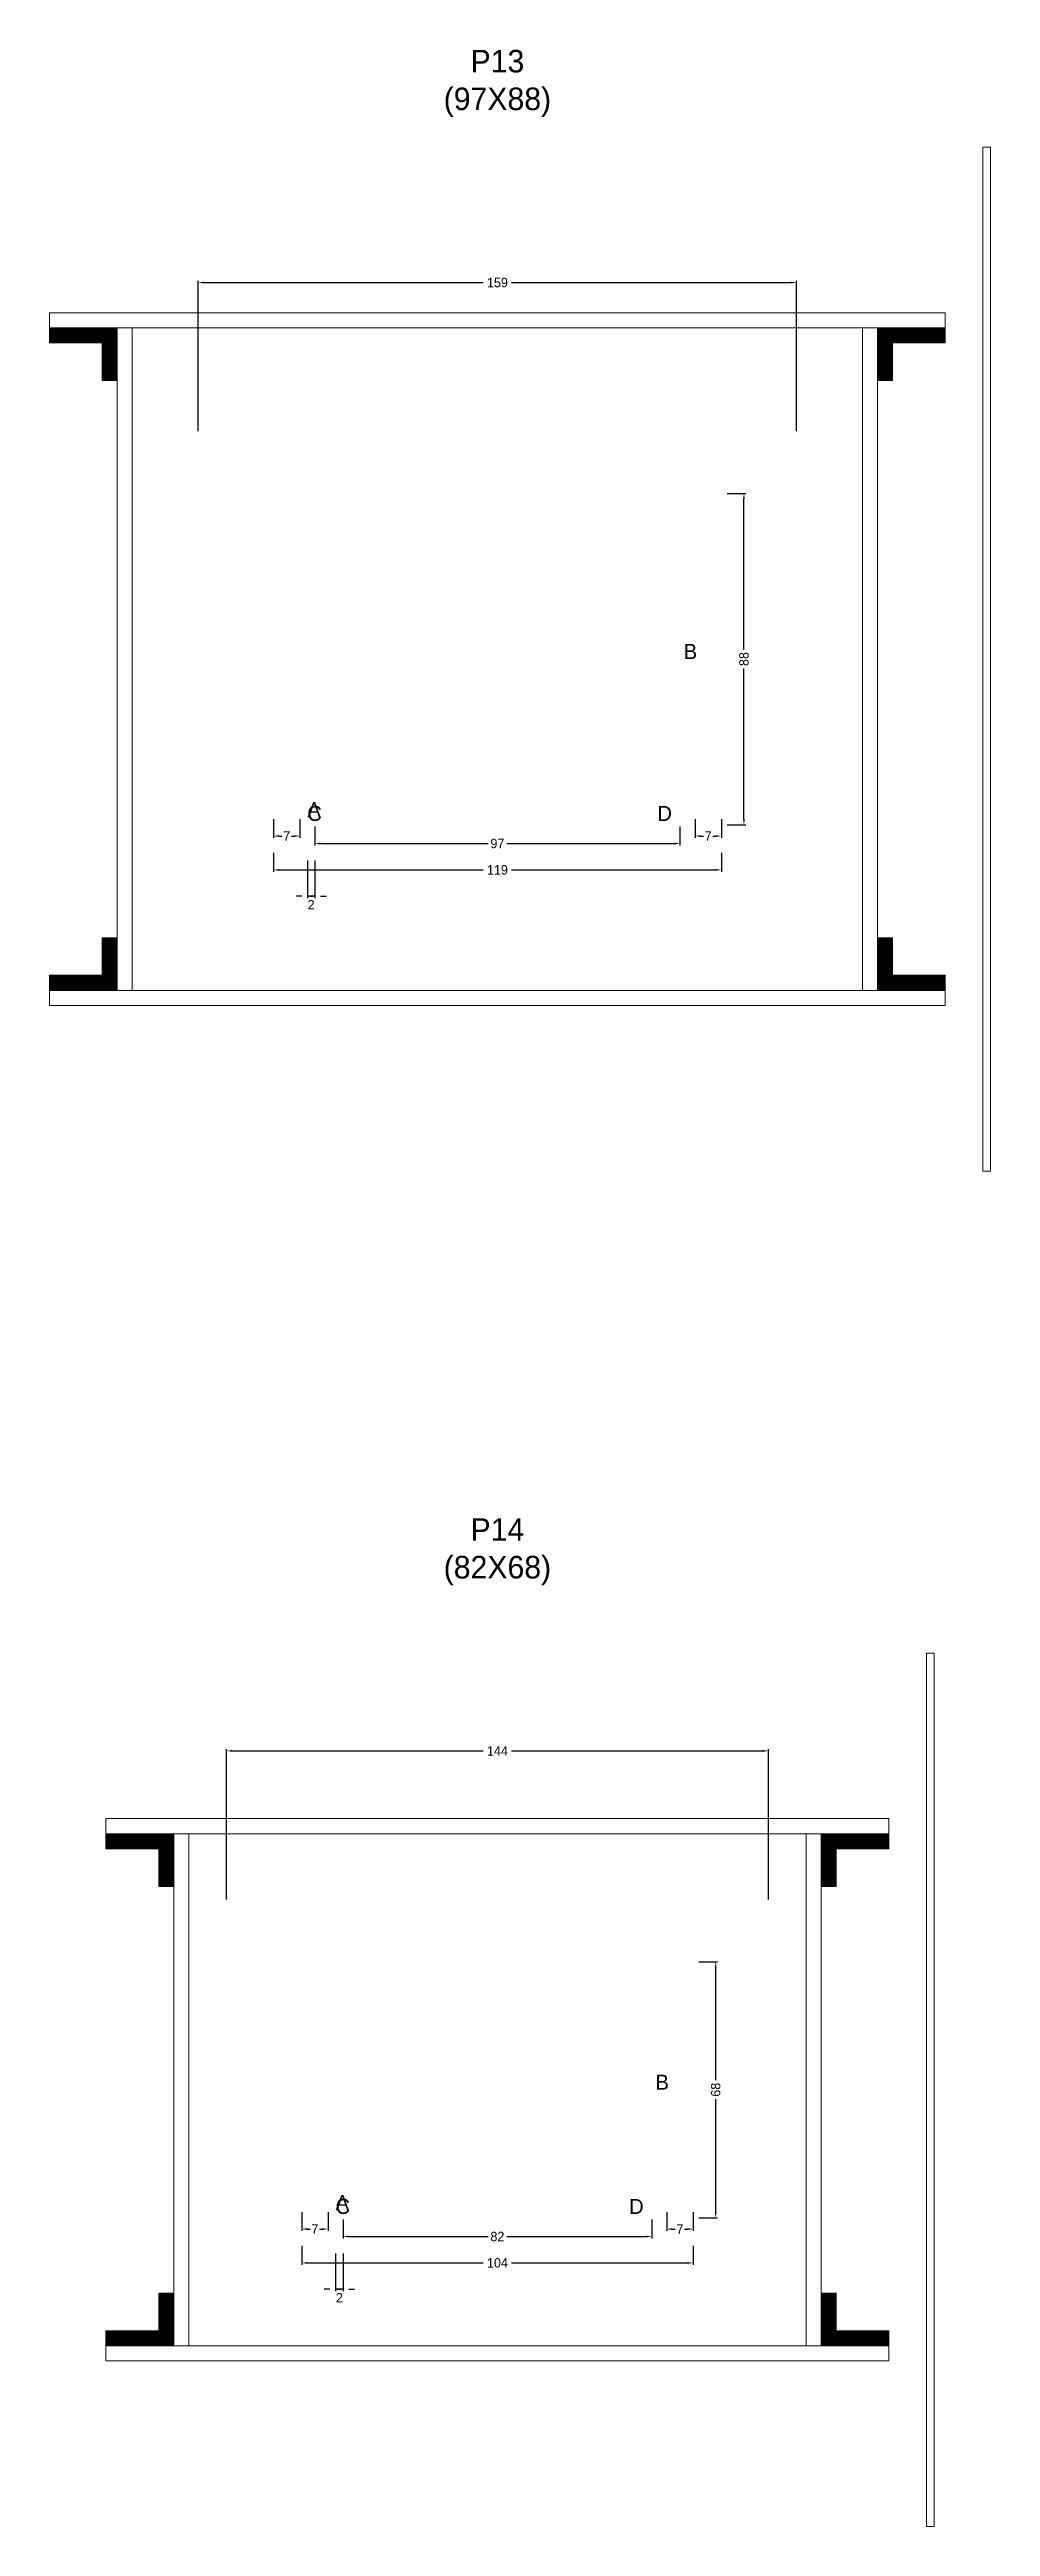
# Model space of a CAD drawing. Header units: centimetres. Extents: x -10500 to 4141, y -7986 to 295.
# Drawn here: x -119 to 131, y -4916 to -4258 of the extents above; entities that cross this region are included whole.
import ezdxf

# ---------------------------------------------------------------- set-up
doc = ezdxf.new("R2010")
doc.units = ezdxf.units.CM
for name, color, linetype in [('COTA', 241, 'Continuous'), ('Hachura', 251, 'Continuous'), ('NOMENCLATURA', 7, 'Continuous'), ('SARRAFO', 251, 'Continuous')]:
    doc.layers.add(name, color=color, linetype=linetype)
doc.dimstyles.new('cotax2', dxfattribs={"dimtxt": 2.5, "dimasz": 1.5, "dimexe": 0.5, "dimexo": 0.5, "dimgap": 0.5, "dimtad": 1, "dimcen": 2.5, "dimazin": 3, "dimtfac": 1, "dimtmove": 0, "dimatfit": 3})

msp = doc.modelspace()

# ---------------------------------------------------------------- texts
at = {"layer": 'NOMENCLATURA'}
for s, p in [('B', (49.5, -4420)), ('A', (-50.5, -4462)), ('C', (-50.5, -4463)), ('D', (42.5, -4463)), ('B', (42, -4800)), ('A', (-43, -4832)), ('C', (-43, -4833)), ('D', (35, -4833))]:
    msp.add_text(s, height=4, dxfattribs=at).set_placement(p)
at = {"layer": 'NOMENCLATURA', "char_height": 6, "attachment_point": 8}
for s, insert in [('P13\\P(97X88)', (0, -4276)), ('P14\\P(82X68)', (0, -4666))]:
    msp.add_mtext(s, dxfattribs=dict(at, insert=insert))

# ---------------------------------------------------------------- blocks, each defined once
blk = doc.blocks.new('_CLOSEDFILLED')
at = {"color": 0, "linetype": 'BYBLOCK'}
blk.add_solid([(-1, 0.16), (0, 0), (-1, -0.16)], dxfattribs=at)
blk = doc.blocks.new('*D326')
for p, q in [((-59.5, -4471.5), (-59.5, -4476.5)), ((59.5, -4471.5), (59.5, -4476.5)), ((-58, -4476), (-3.75, -4476)), ((3.75, -4476), (58, -4476))]:
    blk.add_line(p, q)
at = {"layer": 'Defpoints'}
for p in [(-59.5, -4471), (59.5, -4471), (-59.5, -4476)]:
    blk.add_point(p, dxfattribs=at)
at = {"layer": 'COTA', "xscale": 1.5, "yscale": 1.5, "rotation": 180}
blk.add_blockref('_CLOSEDFILLED', (-59.5, -4476), dxfattribs=at)
at = {"layer": 'COTA', "xscale": 1.5, "yscale": 1.5}
blk.add_blockref('_CLOSEDFILLED', (59.5, -4476), dxfattribs=at)
at = {"layer": 'COTA', "insert": (0, -4476), "char_height": 2.5, "attachment_point": 5}
blk.add_mtext('119', dxfattribs=at)
blk = doc.blocks.new('*D327')
for p, q in [((-48.5, -4464.5), (-48.5, -4469.5)), ((48.5, -4464.5), (48.5, -4469.5)), ((-47, -4469), (-2.5, -4469)), ((2.5, -4469), (47, -4469))]:
    blk.add_line(p, q)
at = {"layer": 'Defpoints'}
for p in [(-48.5, -4464), (48.5, -4464), (-48.5, -4469)]:
    blk.add_point(p, dxfattribs=at)
at = {"layer": 'COTA', "xscale": 1.5, "yscale": 1.5, "rotation": 180}
blk.add_blockref('_CLOSEDFILLED', (-48.5, -4469), dxfattribs=at)
at = {"layer": 'COTA', "xscale": 1.5, "yscale": 1.5}
blk.add_blockref('_CLOSEDFILLED', (48.5, -4469), dxfattribs=at)
at = {"layer": 'COTA', "insert": (0, -4469), "char_height": 2.5, "attachment_point": 5}
blk.add_mtext('97', dxfattribs=at)
blk = doc.blocks.new('*D328')
for p, q in [((61, -4376), (66, -4376)), ((65.5, -4417.5), (65.5, -4377.5)), ((65.5, -4462.5), (65.5, -4422.5)), ((61, -4464), (66, -4464))]:
    blk.add_line(p, q)
at = {"layer": 'Defpoints'}
for p in [(60.5, -4376), (60.5, -4464), (65.5, -4464)]:
    blk.add_point(p, dxfattribs=at)
at = {"layer": 'COTA', "xscale": 1.5, "yscale": 1.5}
for p, rotation in [((65.5, -4376), 90), ((65.5, -4464), 270)]:
    blk.add_blockref('_CLOSEDFILLED', p, dxfattribs=dict(at, rotation=rotation))
at = {"layer": 'COTA', "insert": (65.5, -4420), "char_height": 2.5, "attachment_point": 5, "rotation": 90}
blk.add_mtext('88', dxfattribs=at)
blk = doc.blocks.new('*D329')
for p, q in [((-59.5, -4462.5), (-59.5, -4467.5)), ((-58, -4467), (-57.25, -4467)), ((-54.75, -4467), (-54, -4467)), ((-52.5, -4462.5), (-52.5, -4467.5))]:
    blk.add_line(p, q)
at = {"layer": 'Defpoints'}
for p in [(-59.5, -4462), (-59.5, -4467), (-52.5, -4462)]:
    blk.add_point(p, dxfattribs=at)
at = {"layer": 'COTA', "xscale": 1.5, "yscale": 1.5, "rotation": 180}
blk.add_blockref('_CLOSEDFILLED', (-59.5, -4467), dxfattribs=at)
at = {"layer": 'COTA', "xscale": 1.5, "yscale": 1.5}
blk.add_blockref('_CLOSEDFILLED', (-52.5, -4467), dxfattribs=at)
at = {"layer": 'COTA', "insert": (-56, -4467), "char_height": 2.5, "attachment_point": 5}
blk.add_mtext('7', dxfattribs=at)
blk = doc.blocks.new('*D330')
for p, q in [((52.5, -4462.5), (52.5, -4467.5)), ((54, -4467), (54.75, -4467)), ((57.25, -4467), (58, -4467)), ((59.5, -4462.5), (59.5, -4467.5))]:
    blk.add_line(p, q)
at = {"layer": 'Defpoints'}
for p in [(52.5, -4462), (52.5, -4467), (59.5, -4462)]:
    blk.add_point(p, dxfattribs=at)
at = {"layer": 'COTA', "xscale": 1.5, "yscale": 1.5, "rotation": 180}
blk.add_blockref('_CLOSEDFILLED', (52.5, -4467), dxfattribs=at)
at = {"layer": 'COTA', "xscale": 1.5, "yscale": 1.5}
blk.add_blockref('_CLOSEDFILLED', (59.5, -4467), dxfattribs=at)
at = {"layer": 'COTA', "insert": (56, -4467), "char_height": 2.5, "attachment_point": 5}
blk.add_mtext('7', dxfattribs=at)
blk = doc.blocks.new('*D331')
for p, q in [((-79.5, -4359.5), (-79.5, -4319.5)), ((-78, -4320), (-3.75, -4320)), ((3.75, -4320), (78, -4320)), ((79.5, -4359.5), (79.5, -4319.5))]:
    blk.add_line(p, q)
at = {"layer": 'Defpoints'}
for p in [(-79.5, -4320), (-79.5, -4360), (79.5, -4360)]:
    blk.add_point(p, dxfattribs=at)
at = {"layer": 'COTA', "xscale": 1.5, "yscale": 1.5, "rotation": 180}
blk.add_blockref('_CLOSEDFILLED', (-79.5, -4320), dxfattribs=at)
at = {"layer": 'COTA', "xscale": 1.5, "yscale": 1.5}
blk.add_blockref('_CLOSEDFILLED', (79.5, -4320), dxfattribs=at)
at = {"layer": 'COTA', "insert": (0, -4320), "char_height": 2.5, "attachment_point": 5}
blk.add_mtext('159', dxfattribs=at)
blk = doc.blocks.new('*D352')
for p, q in [((-52, -4841.5), (-52, -4846.5)), ((52, -4841.5), (52, -4846.5)), ((-50.5, -4846), (-3.75, -4846)), ((3.75, -4846), (50.5, -4846))]:
    blk.add_line(p, q)
at = {"layer": 'Defpoints'}
for p in [(-52, -4841), (52, -4841), (-52, -4846)]:
    blk.add_point(p, dxfattribs=at)
at = {"layer": 'COTA', "xscale": 1.5, "yscale": 1.5, "rotation": 180}
blk.add_blockref('_CLOSEDFILLED', (-52, -4846), dxfattribs=at)
at = {"layer": 'COTA', "xscale": 1.5, "yscale": 1.5}
blk.add_blockref('_CLOSEDFILLED', (52, -4846), dxfattribs=at)
at = {"layer": 'COTA', "insert": (0, -4846), "char_height": 2.5, "attachment_point": 5}
blk.add_mtext('104', dxfattribs=at)
blk = doc.blocks.new('*D353')
for p, q in [((-41, -4834.5), (-41, -4839.5)), ((41, -4834.5), (41, -4839.5)), ((-39.5, -4839), (-2.5, -4839)), ((2.5, -4839), (39.5, -4839))]:
    blk.add_line(p, q)
at = {"layer": 'Defpoints'}
for p in [(-41, -4834), (41, -4834), (-41, -4839)]:
    blk.add_point(p, dxfattribs=at)
at = {"layer": 'COTA', "xscale": 1.5, "yscale": 1.5, "rotation": 180}
blk.add_blockref('_CLOSEDFILLED', (-41, -4839), dxfattribs=at)
at = {"layer": 'COTA', "xscale": 1.5, "yscale": 1.5}
blk.add_blockref('_CLOSEDFILLED', (41, -4839), dxfattribs=at)
at = {"layer": 'COTA', "insert": (0, -4839), "char_height": 2.5, "attachment_point": 5}
blk.add_mtext('82', dxfattribs=at)
blk = doc.blocks.new('*D354')
for p, q in [((53.5, -4766), (58.5, -4766)), ((58, -4797.5), (58, -4767.5)), ((58, -4832.5), (58, -4802.5)), ((53.5, -4834), (58.5, -4834))]:
    blk.add_line(p, q)
at = {"layer": 'Defpoints'}
for p in [(53, -4766), (53, -4834), (58, -4834)]:
    blk.add_point(p, dxfattribs=at)
at = {"layer": 'COTA', "xscale": 1.5, "yscale": 1.5}
for p, rotation in [((58, -4766), 90), ((58, -4834), 270)]:
    blk.add_blockref('_CLOSEDFILLED', p, dxfattribs=dict(at, rotation=rotation))
at = {"layer": 'COTA', "insert": (58, -4800), "char_height": 2.5, "attachment_point": 5, "rotation": 90}
blk.add_mtext('68', dxfattribs=at)
blk = doc.blocks.new('*D355')
for p, q in [((-52, -4832.5), (-52, -4837.5)), ((-45, -4832.5), (-45, -4837.5)), ((-50.5, -4837), (-49.75, -4837)), ((-47.25, -4837), (-46.5, -4837))]:
    blk.add_line(p, q)
at = {"layer": 'Defpoints'}
for p in [(-52, -4832), (-45, -4832), (-52, -4837)]:
    blk.add_point(p, dxfattribs=at)
at = {"layer": 'COTA', "xscale": 1.5, "yscale": 1.5, "rotation": 180}
blk.add_blockref('_CLOSEDFILLED', (-52, -4837), dxfattribs=at)
at = {"layer": 'COTA', "xscale": 1.5, "yscale": 1.5}
blk.add_blockref('_CLOSEDFILLED', (-45, -4837), dxfattribs=at)
at = {"layer": 'COTA', "insert": (-48.5, -4837), "char_height": 2.5, "attachment_point": 5}
blk.add_mtext('7', dxfattribs=at)
blk = doc.blocks.new('*D356')
for p, q in [((45, -4832.5), (45, -4837.5)), ((52, -4832.5), (52, -4837.5)), ((46.5, -4837), (47.25, -4837)), ((49.75, -4837), (50.5, -4837))]:
    blk.add_line(p, q)
at = {"layer": 'Defpoints'}
for p in [(45, -4832), (52, -4832), (45, -4837)]:
    blk.add_point(p, dxfattribs=at)
at = {"layer": 'COTA', "xscale": 1.5, "yscale": 1.5, "rotation": 180}
blk.add_blockref('_CLOSEDFILLED', (45, -4837), dxfattribs=at)
at = {"layer": 'COTA', "xscale": 1.5, "yscale": 1.5}
blk.add_blockref('_CLOSEDFILLED', (52, -4837), dxfattribs=at)
at = {"layer": 'COTA', "insert": (48.5, -4837), "char_height": 2.5, "attachment_point": 5}
blk.add_mtext('7', dxfattribs=at)
blk = doc.blocks.new('*D357')
for p, q in [((-72, -4749.5), (-72, -4709.5)), ((-70.5, -4710), (-3.75, -4710)), ((3.75, -4710), (70.5, -4710)), ((72, -4749.5), (72, -4709.5))]:
    blk.add_line(p, q)
at = {"layer": 'Defpoints'}
for p in [(-72, -4710), (-72, -4750), (72, -4750)]:
    blk.add_point(p, dxfattribs=at)
at = {"layer": 'COTA', "xscale": 1.5, "yscale": 1.5, "rotation": 180}
blk.add_blockref('_CLOSEDFILLED', (-72, -4710), dxfattribs=at)
at = {"layer": 'COTA', "xscale": 1.5, "yscale": 1.5}
blk.add_blockref('_CLOSEDFILLED', (72, -4710), dxfattribs=at)
at = {"layer": 'COTA', "insert": (0, -4710), "char_height": 2.5, "attachment_point": 5}
blk.add_mtext('144', dxfattribs=at)

# ---------------------------------------------------------------- dimensions: what is measured, and where the dimension line sits
at = {"layer": 'COTA'}
for base, p1, p2, picture, middle in [((-79.5, -4320), (-79.5, -4360), (79.5, -4360), '*D331', (0, -4320)), ((-59.5, -4467), (-59.5, -4462), (-52.5, -4462), '*D329', (-56, -4467)), ((-48.5, -4469), (-48.5, -4464), (48.5, -4464), '*D327', (0, -4469)), ((52.5, -4467), (52.5, -4462), (59.5, -4462), '*D330', (56, -4467)), ((-59.5, -4476), (-59.5, -4471), (59.5, -4471), '*D326', (0, -4476)), ((-72, -4710), (-72, -4750), (72, -4750), '*D357', (0, -4710)), ((-52, -4837), (-52, -4832), (-45, -4832), '*D355', (-48.5, -4837)), ((-41, -4839), (-41, -4834), (41, -4834), '*D353', (0, -4839)), ((45, -4837), (45, -4832), (52, -4832), '*D356', (48.5, -4837)), ((-52, -4846), (-52, -4841), (52, -4841), '*D352', (0, -4846))]:
    dim = msp.add_linear_dim(base=base, p1=p1, p2=p2, dimstyle='cotax2', dxfattribs=at)
    dim.commit()
    dim.dimension.update_dxf_attribs({"geometry": picture, "text_midpoint": middle})
for base, p1, p2, picture, middle in [((65.5, -4464), (60.5, -4464), (60.5, -4376), '*D328', (65.5, -4420)), ((58, -4834), (53, -4834), (53, -4766), '*D354', (58, -4800))]:
    dim = msp.add_linear_dim(base=base, p1=p1, p2=p2, angle=90, dimstyle='cotax2', dxfattribs=at)
    dim.commit()
    dim.dimension.update_dxf_attribs({"geometry": picture, "text_midpoint": middle})
for base, p1, p2 in [((-48.5, -4483), (-48.5, -4473), (-50.5, -4473)), ((-41, -4853), (-41, -4843), (-43, -4843))]:
    msp.add_linear_dim(base=base, p1=p1, p2=p2, dimstyle='cotax2', dxfattribs=at).render()

# ---------------------------------------------------------------- hatches: boundary and pattern name
at = {"layer": 'SARRAFO'}
h = msp.add_hatch(dxfattribs=at)
h.set_pattern_fill('SOLID', scale=2)
h.paths.add_polyline_path([(-119, -4336), (-105, -4336), (-105, -4332), (-119, -4332)])
h = msp.add_hatch(dxfattribs=at)
h.set_pattern_fill('SOLID', scale=2)
h.paths.add_polyline_path([(-105, -4346), (-101, -4346), (-101, -4332), (-105, -4332)])
h = msp.add_hatch(dxfattribs=at)
h.set_pattern_fill('SOLID', scale=2)
h.paths.add_polyline_path([(101, -4346), (105, -4346), (105, -4332), (101, -4332)])
h = msp.add_hatch(dxfattribs=at)
h.set_pattern_fill('SOLID', scale=2)
h.paths.add_polyline_path([(105, -4336), (119, -4336), (119, -4332), (105, -4332)])
h = msp.add_hatch(dxfattribs=at)
h.set_pattern_fill('SOLID', scale=2)
h.paths.add_polyline_path([(-105, -4508), (-101, -4508), (-101, -4494), (-105, -4494)])
h = msp.add_hatch(dxfattribs=at)
h.set_pattern_fill('SOLID', scale=2)
h.paths.add_polyline_path([(101, -4508), (105, -4508), (105, -4494), (101, -4494)])
h = msp.add_hatch(dxfattribs=at)
h.set_pattern_fill('SOLID', scale=2)
h.paths.add_polyline_path([(-119, -4508), (-105, -4508), (-105, -4504), (-119, -4504)])
h = msp.add_hatch(dxfattribs=at)
h.set_pattern_fill('SOLID', scale=2)
h.paths.add_polyline_path([(105, -4508), (119, -4508), (119, -4504), (105, -4504)])
h = msp.add_hatch(dxfattribs=at)
h.set_pattern_fill('SOLID', scale=2)
h.paths.add_polyline_path([(-104, -4736), (-90, -4736), (-90, -4732), (-104, -4732)])
h = msp.add_hatch(dxfattribs=at)
h.set_pattern_fill('SOLID', scale=2)
h.paths.add_polyline_path([(-90, -4746), (-86, -4746), (-86, -4732), (-90, -4732)])
h = msp.add_hatch(dxfattribs=at)
h.set_pattern_fill('SOLID', scale=2)
h.paths.add_polyline_path([(86, -4746), (90, -4746), (90, -4732), (86, -4732)])
h = msp.add_hatch(dxfattribs=at)
h.set_pattern_fill('SOLID', scale=2)
h.paths.add_polyline_path([(90, -4736), (104, -4736), (104, -4732), (90, -4732)])
h = msp.add_hatch(dxfattribs=at)
h.set_pattern_fill('SOLID', scale=2)
h.paths.add_polyline_path([(-90, -4868), (-86, -4868), (-86, -4854), (-90, -4854)])
h = msp.add_hatch(dxfattribs=at)
h.set_pattern_fill('SOLID', scale=2)
h.paths.add_polyline_path([(86, -4868), (90, -4868), (90, -4854), (86, -4854)])
h = msp.add_hatch(dxfattribs=at)
h.set_pattern_fill('SOLID', scale=2)
h.paths.add_polyline_path([(-104, -4868), (-90, -4868), (-90, -4864), (-104, -4864)])
h = msp.add_hatch(dxfattribs=at)
h.set_pattern_fill('SOLID', scale=2)
h.paths.add_polyline_path([(90, -4868), (104, -4868), (104, -4864), (90, -4864)])

# ---------------------------------------------------------------- linework, layer by layer
at = {"layer": 'Hachura', "lineweight": 13}
for points in [[(129, -4556), (131, -4556), (131, -4284), (129, -4284)], [(114, -4916), (116, -4916), (116, -4684), (114, -4684)]]:
    msp.add_lwpolyline(points, close=True, dxfattribs=at)
at = {"layer": 'Hachura', "lineweight": 18}
for points in [[(-119, -4332), (119, -4332), (119, -4328), (-119, -4328)], [(-101, -4508), (-97, -4508), (-97, -4332), (-101, -4332)], [(97, -4508), (101, -4508), (101, -4332), (97, -4332)], [(-119, -4512), (119, -4512), (119, -4508), (-119, -4508)], [(-104, -4732), (104, -4732), (104, -4728), (-104, -4728)], [(-86, -4868), (-82, -4868), (-82, -4732), (-86, -4732)], [(82, -4868), (86, -4868), (86, -4732), (82, -4732)], [(-104, -4872), (104, -4872), (104, -4868), (-104, -4868)]]:
    msp.add_lwpolyline(points, close=True, dxfattribs=at)
at = {"layer": 'SARRAFO', "lineweight": 13}
for points in [[(-119, -4336), (-105, -4336), (-105, -4332), (-119, -4332)], [(-105, -4346), (-101, -4346), (-101, -4332), (-105, -4332)], [(101, -4346), (105, -4346), (105, -4332), (101, -4332)], [(105, -4336), (119, -4336), (119, -4332), (105, -4332)], [(-105, -4508), (-101, -4508), (-101, -4494), (-105, -4494)], [(101, -4508), (105, -4508), (105, -4494), (101, -4494)], [(-119, -4508), (-105, -4508), (-105, -4504), (-119, -4504)], [(105, -4508), (119, -4508), (119, -4504), (105, -4504)], [(-104, -4736), (-90, -4736), (-90, -4732), (-104, -4732)], [(-90, -4746), (-86, -4746), (-86, -4732), (-90, -4732)], [(86, -4746), (90, -4746), (90, -4732), (86, -4732)], [(90, -4736), (104, -4736), (104, -4732), (90, -4732)], [(-90, -4868), (-86, -4868), (-86, -4854), (-90, -4854)], [(86, -4868), (90, -4868), (90, -4854), (86, -4854)], [(-104, -4868), (-90, -4868), (-90, -4864), (-104, -4864)], [(90, -4868), (104, -4868), (104, -4864), (90, -4864)]]:
    msp.add_lwpolyline(points, close=True, dxfattribs=at)

msp.set_redraw_order([(e.dxf.handle, doc.entitydb.next_handle()) for e in msp.query("TEXT MTEXT ATTDEF DIMENSION ARC_DIMENSION")])  # texts and dimensions are drawn at this point

doc.saveas('drawing.dxf')
